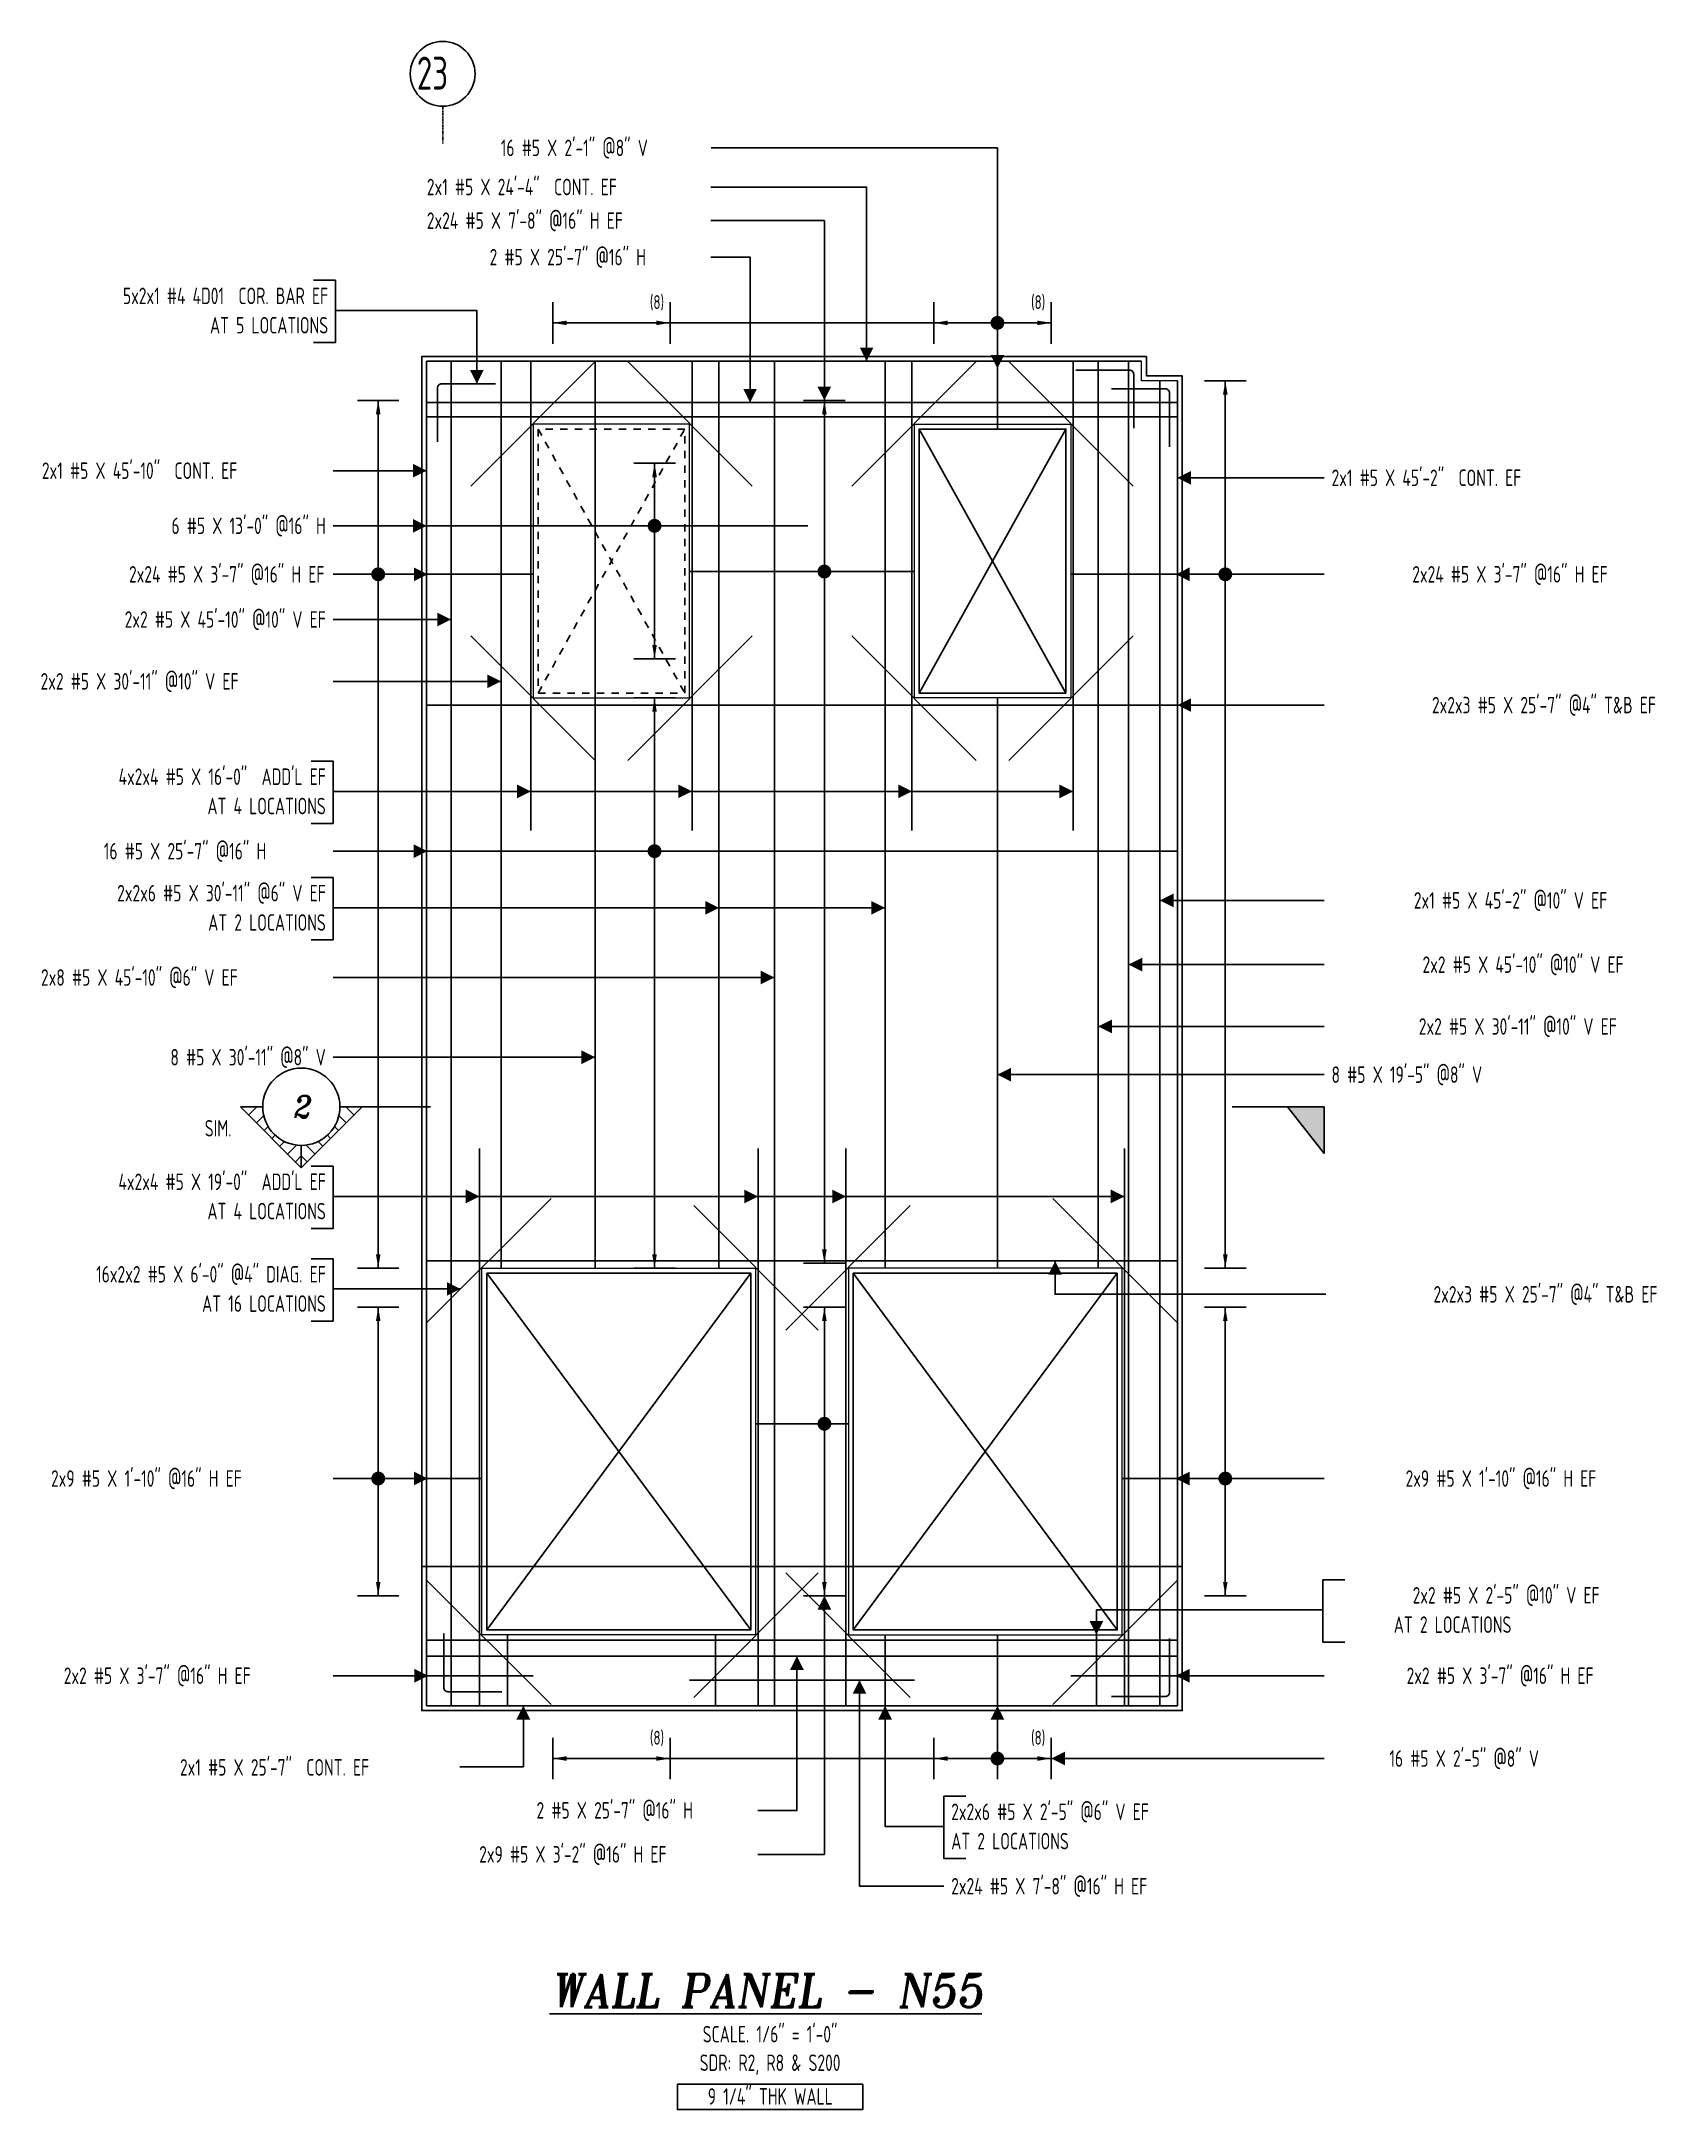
# Model space of a CAD drawing. Header units: inches. Extents: x -3675 to 33171, y -2273 to 1837.
# Drawn here: x 24999 to 25660, y 175 to 1021 of the extents above; entities that cross this region are included whole.
import ezdxf
from ezdxf.enums import TextEntityAlignment as Align

# ---------------------------------------------------------------- set-up
doc = ezdxf.new("R2010")
doc.units = ezdxf.units.IN
doc.header["$MEASUREMENT"] = 0
doc.linetypes.add('HIDDEN', pattern=[6, 3, -3])
doc.linetypes.add('PHANTOM', pattern=[2.5, 1.25, -0.25, 0.25, -0.25, 0.25, -0.25])
doc.layers.get('0').update_dxf_attribs({"linetype": 'CONTINUOUS'})
for name, color, linetype in [('0-25', 7, 'CONTINUOUS'), ('0-25TEXT', 7, 'CONTINUOUS'), ('0-35', 3, 'CONTINUOUS'), ('0-35TEXT', 3, 'CONTINUOUS'), ('0-50', 10, 'CONTINUOUS'), ('3', 3, 'CONTINUOUS'), ('BAR-LBL', 2, 'CONTINUOUS'), ('GRID', 8, 'PHANTOM'), ('Hatch', 253, 'CONTINUOUS'), ('hidden', 7, 'HIDDEN'), ('INTERMEDIATERANGELAY', 7, 'CONTINUOUS'), ('RANGELAY', 7, 'CONTINUOUS'), ('REBARS', 4, 'CONTINUOUS')]:
    doc.layers.add(name, color=color, linetype=linetype)
doc.layers.add('COVER', color=6, linetype='CONTINUOUS', lineweight=0, plot=False)
doc.styles.add('AR', font='ARCHQUIK.shx', dxfattribs={"width": 0.8})
doc.styles.add('ROMANT', font='romant')

msp = doc.modelspace()

# ---------------------------------------------------------------- texts
at = {"color": 7, "linetype": 'Continuous', "style": 'ROMANT', "oblique": 9, "width": 0.95}
msp.add_text('%%UWALL PANEL - N55', height=13.5, dxfattribs=at).set_placement((25295.73266, 217.27105), align=Align.CENTER)
at = {"layer": '0-25TEXT', "style": 'AR', "width": 0.8}
for p in [(25256.17325, 911.9234), (25412.16628, 911.9234), (25256.17325, 324.63926), (25412.16628, 324.63926)]:
    msp.add_text(' (8) ', height=5.669291, rotation=359.99999693, dxfattribs=at).set_placement(p, align=Align.RIGHT)
at = {"layer": '0-35TEXT', "style": 'AR', "width": 0.8}
for s, p in [('AT 5 LOCATIONS', (25116.21825, 901.91748)), ('AT 4 LOCATIONS', (25115.27333, 705.23344)), ('AT 2 LOCATIONS', (25115.27333, 657.59936)), ('AT 4 LOCATIONS', (25115.27333, 539.52597)), ('AT 16 LOCATIONS', (25115.27333, 501.699)), ('AT 2 LOCATIONS', (25600.48996, 370.36915))]:
    msp.add_text(s, height=6.7498312, dxfattribs=at).set_placement(p, align=Align.RIGHT)
for s, height, p in [('SIM.', 6.749831, (25065.7426, 573.41924)), ('AT 2 LOCATIONS', 6.7498312, (25371.23028, 281.81016))]:
    msp.add_text(s, height=height, dxfattribs=at).set_placement(p)
for s, p in [('SCALE. 1/6" = 1\'-0"', (25297.10454, 202.82416)), ('SDR: R2, R8 & S200', (25297.10454, 191.15597)), ('9 1/4" THK WALL', (25297.18146, 177.36795))]:
    msp.add_text(s, height=6.7498312, dxfattribs=at).set_placement(p, align=Align.CENTER)
at = {"layer": '0-50', "style": 'AR', "width": 0.8}
msp.add_text('23', height=13.5, dxfattribs=at).set_placement((25152.54333, 1001.65753))
at = {"layer": 'BAR-LBL', "style": 'AR', "width": 0.8}
for s, p in [('16 #5 X 2\'-1" @8" V', (25186.88232, 974.45551)), ('2x1 #5 X 24\'-4"  CONT. EF', (25156.62868, 958.46301)), ('2x24 #5 X 7\'-8" @16" H EF', (25156.62868, 944.70973)), ('2 #5 X 25\'-7" @16" H', (25182.32254, 929.78502)), ('2x1 #5 X 45\'-10"  CONT. EF', (24999.09242, 842.41337)), ('2x1 #5 X 45\'-2"  CONT. EF', (25526.88226, 839.50965)), ('2x2 #5 X 30\'-11" @10" V EF', (24998.53386, 756.24054)), ('16 #5 X 25\'-7" @16" H', (25024.4139, 686.7631)), ('2x8 #5 X 45\'-10" @6" V EF', (24998.72005, 635.09977)), ('8 #5 X 19\'-5" @8" V', (25526.88226, 595.34859)), ('2x9 #5 X 1\'-10" @16" H EF', (25002.81751, 430.13042)), ('2x2 #5 X 3\'-7" @16" H EF', (25008.03075, 349.46583)), ('2x1 #5 X 25\'-7"  CONT. EF', (25055.5977, 311.97203)), ('2 #5 X 25\'-7" @16" H', (25201.51724, 294.39919)), ('2x2x6 #5 X 2\'-5" @6" V EF', (25371.23028, 293.8089)), ('2x9 #5 X 3\'-2" @16" H EF', (25178.05764, 276.39829)), ('2x24 #5 X 7\'-8" @16" H EF', (25371.23028, 263.35323))]:
    msp.add_text(s, height=6.7492913, dxfattribs=at).set_placement(p)
for s, p in [('5x2x1 #4 4D01  COR. BAR EF', (25116.21825, 913.91622)), ('6 #5 X 13\'-0" @16" H', (25115.27333, 819.8562)), ('2x24 #5 X 3\'-7" @16" H EF', (25114.7161, 800.02258)), ('2x24 #5 X 3\'-7" @16" H EF', (25639.89798, 800.02258)), ('2x2 #5 X 45\'-10" @10" V EF', (25115.27333, 781.54479)), ('2x2x3 #5 X 25\'-7" @4" T&B EF', (25659.63384, 746.52578)), ('4x2x4 #5 X 16\'-0"  ADD\'L EF', (25115.27333, 717.23218)), ('2x2x6 #5 X 30\'-11" @6" V EF', (25115.27333, 669.5981)), ('2x1 #5 X 45\'-2" @10" V EF', (25639.7118, 666.6271)), ('2x2 #5 X 45\'-10" @10" V EF', (25646.41454, 640.36351)), ('2x2 #5 X 30\'-11" @10" V EF', (25643.62173, 615.05927)), ('8 #5 X 30\'-11" @8" V', (25115.27333, 602.47161)), ('4x2x4 #5 X 19\'-0"  ADD\'L EF', (25115.27333, 551.52471)), ('16x2x2 #5 X 6\'-0" @4" DIAG. EF', (25115.27333, 513.69775)), ('2x2x3 #5 X 25\'-7" @4" T&B EF', (25660.26347, 505.49547)), ('2x9 #5 X 1\'-10" @16" H EF', (25635.2433, 430.13042)), ('2x2 #5 X 2\'-5" @10" V EF', (25636.60437, 382.36789)), ('2x2 #5 X 3\'-7" @16" H EF', (25634.12617, 349.46583)), ('16 #5 X 2\'-5" @8" V', (25611.78369, 315.59532))]:
    msp.add_text(s, height=6.7492913, dxfattribs=at).set_placement(p, align=Align.RIGHT)

# ---------------------------------------------------------------- blocks, each defined once
blk = doc.blocks.new('leadrblk')
blk.add_lwpolyline([(0, 0, 0, 1, 0), (1, 0, 1, 1, 0)], format="xyseb")
blk = doc.blocks.new('SECTARO')
at = {"linetype": 'Continuous'}
blk.add_line((33.32, 16.99), (20.13, 0), dxfattribs=at)
for p, q in [((33.32, 16.99), (33.32, 0)), ((33.32, 0), (0, 0))]:
    blk.add_line(p, q)
for points in [[(33.32, 0), (33.32, 16.99), (33.32, 0), (20.13, 0)], [(33.32, 16.99), (20.13, 0), (33.32, 0), (33.32, 16.99)]]:
    blk.add_solid(points, dxfattribs=at)
blk = doc.blocks.new('*X3')
at = {"color": 0, "linetype": 'Continuous'}
for p, q in [((-1.108, 0.278), (-1.075, 0.312)), ((-1.081, 0.217), (-1.031, 0.267)), ((-1.013, 0.197), (-0.986, 0.223)), ((-0.96, 0.161), (-0.942, 0.179)), ((-0.92, 0.112), (-0.898, 0.135)), ((-0.895, 0.05), (-0.854, 0.091)), ((-0.856, 0), (-0.81, 0.046)), ((-0.768, 0), (-0.765, 0.002))]:
    blk.add_line(p, q, dxfattribs=at)
blk = doc.blocks.new('*X2')
at = {"color": 0, "linetype": 'Continuous'}
for p, q in [((-1.108, 0.278), (-1.075, 0.312)), ((-0.96, 0.161), (-0.942, 0.179)), ((-0.856, 0), (-0.81, 0.046))]:
    blk.add_line(p, q, dxfattribs=at)
blk = doc.blocks.new('SECTNU')
at = {"linetype": 'Continuous'}
blk.add_line((-24.74, 0), (-32.81, 0), dxfattribs=at)
blk.add_line((0, 0), (-24.74, 0))
at = {"layer": '3'}
for p, q in [((-68.89, 0), (-46.81, 22.07)), ((-60.81, 0), (-68.89, 0))]:
    blk.add_line(p, q, dxfattribs=at)
at = {"layer": '3', "linetype": 'Continuous'}
blk.add_line((-46.81, 14), (-46.81, 22.07), dxfattribs=at)
at = {"layer": '3'}
for points in [[(-46.81, 22.07), (-24.74, 0), (-32.81, 0, 1)], [(-32.81, 0, 0.414214), (-46.81, 14)]]:
    blk.add_lwpolyline(points, format="xyb", dxfattribs=at)
for start, end in [(90, 180), (180, 0)]:
    blk.add_arc((-46.81, 0), 14, start, end, dxfattribs=at)
at = {"linetype": 'Continuous', "xscale": -64, "yscale": 64, "zscale": 64, "rotation": 359.9999999999999}
blk.add_blockref('*X3', (-117.73, 0), dxfattribs=at)
at = {"linetype": 'Continuous', "xscale": 64, "yscale": 64, "zscale": 64}
for name in ['*X3', '*X2']:
    blk.add_blockref(name, (24.1, 0), dxfattribs=at)
at = {"linetype": 'Continuous', "style": 'ROMANT', "oblique": 9, "width": 0.9}
blk.add_attdef('NO', text='', height=8, dxfattribs=at).set_placement((-46.81, 0), align=Align.MIDDLE)
blk = doc.blocks.new('*U2088', base_point=(25156.54, 822.92))
at = {"layer": 'REBARS', "color": 0}
blk.add_lwpolyline([(25156.54, 823.23), (25312.54, 823.23)], dxfattribs=at)
blk = doc.blocks.new('rendmark')
at = {"color": 4}
blk.add_line((0, -3), (0, 3), dxfattribs=at)
blk = doc.blocks.new('rarrow')
at = {"color": 7}
blk.add_solid([(2, -0.33), (2, 0.33), (0, 0)], dxfattribs=at)
blk = doc.blocks.new('*U3194', base_point=(25249.82, 848.81))
at = {"layer": 'RANGELAY'}
blk.add_line((25249.82, 848.81), (25249.82, 768.85), dxfattribs=at)
at = {"layer": 'RANGELAY', "xscale": 2.834645669291339, "yscale": 2.834645669291339}
for name, p, rotation in [('rendmark', (25249.82, 848.81), 269.9999999999999), ('rarrow', (25249.82, 848.81), 269.9999999999999), ('rarrow', (25249.82, 768.85), 89.999996929531), ('rendmark', (25249.82, 768.85), 89.999996929531)]:
    blk.add_blockref(name, p, dxfattribs=dict(at, rotation=rotation))
blk = doc.blocks.new('VPM75CCB0')
at = {"const_width": 1}
blk.add_lwpolyline([(-0.5, 0, 1), (0.5, 0, 1)], format="xyb", close=True, dxfattribs=at)
blk = doc.blocks.new('*U2119', base_point=(25225.83, 890.27))
at = {"layer": 'REBARS', "color": 0}
blk.add_lwpolyline([(25225.52, 890.27), (25225.52, 519.27)], dxfattribs=at)
blk = doc.blocks.new('*U2083', base_point=(25390.45, 752.56))
at = {"layer": 'REBARS', "color": 0}
blk.add_lwpolyline([(25390.13, 752.56), (25390.13, 519.56)], dxfattribs=at)
blk = doc.blocks.new('*U2153', base_point=(25199.48, 698.56))
at = {"layer": 'REBARS', "color": 0}
blk.add_lwpolyline([(25199.17, 698.56), (25199.17, 890.56)], dxfattribs=at)
blk = doc.blocks.new('*U2154', base_point=(25264.86, 698.56))
at = {"layer": 'REBARS', "color": 0}
blk.add_lwpolyline([(25265.17, 698.56), (25265.17, 890.56)], dxfattribs=at)
blk = doc.blocks.new('*U2155', base_point=(25355.47, 698.56))
at = {"layer": 'REBARS', "color": 0}
blk.add_lwpolyline([(25355.16, 698.56), (25355.16, 890.56)], dxfattribs=at)
blk = doc.blocks.new('*U2156', base_point=(25420.85, 698.56))
at = {"layer": 'REBARS', "color": 0}
blk.add_lwpolyline([(25421.17, 698.56), (25421.17, 890.56)], dxfattribs=at)
blk = doc.blocks.new('*U2285', base_point=(25316.96, 394.67))
at = {"layer": 'REBARS', "color": 0}
blk.add_lwpolyline([(25316.74, 394.89), (25265.83, 343.98)], dxfattribs=at)
blk = doc.blocks.new('*U2286', base_point=(25316.96, 494.44))
at = {"layer": 'REBARS', "color": 0}
blk.add_lwpolyline([(25316.74, 494.22), (25265.83, 545.14)], dxfattribs=at)
blk = doc.blocks.new('*U2287', base_point=(25464.01, 391.72))
at = {"layer": 'REBARS', "color": 0}
blk.add_lwpolyline([(25463.79, 391.94), (25412.88, 341.03)], dxfattribs=at)
blk = doc.blocks.new('*U2288', base_point=(25303.37, 394.67))
at = {"layer": 'REBARS', "color": 0}
blk.add_lwpolyline([(25303.59, 394.89), (25354.5, 343.98)], dxfattribs=at)
blk = doc.blocks.new('*U2289', base_point=(25464.01, 497.4))
at = {"layer": 'REBARS', "color": 0}
blk.add_lwpolyline([(25463.79, 497.18), (25412.88, 548.09)], dxfattribs=at)
blk = doc.blocks.new('*U2290', base_point=(25303.37, 494.44))
at = {"layer": 'REBARS', "color": 0}
blk.add_lwpolyline([(25303.59, 494.22), (25354.5, 545.14)], dxfattribs=at)
blk = doc.blocks.new('*U2291', base_point=(25289.97, 777.96))
at = {"layer": 'REBARS', "color": 0}
blk.add_lwpolyline([(25289.75, 778.18), (25238.84, 727.27)], dxfattribs=at)
blk = doc.blocks.new('*U2292', base_point=(25174.37, 777.96))
at = {"layer": 'REBARS', "color": 0}
blk.add_lwpolyline([(25174.59, 778.18), (25225.5, 727.27)], dxfattribs=at)
blk = doc.blocks.new('*U2293', base_point=(25289.97, 839.69))
at = {"layer": 'REBARS', "color": 0}
blk.add_lwpolyline([(25289.75, 839.47), (25238.84, 890.39)], dxfattribs=at)
blk = doc.blocks.new('*U2294', base_point=(25174.37, 839.69))
at = {"layer": 'REBARS', "color": 0}
blk.add_lwpolyline([(25174.59, 839.47), (25225.5, 890.39)], dxfattribs=at)
blk = doc.blocks.new('*U2295', base_point=(25445.96, 777.96))
at = {"layer": 'REBARS', "color": 0}
blk.add_lwpolyline([(25445.74, 778.18), (25394.83, 727.27)], dxfattribs=at)
blk = doc.blocks.new('*U2296', base_point=(25330.36, 777.96))
at = {"layer": 'REBARS', "color": 0}
blk.add_lwpolyline([(25330.58, 778.18), (25381.49, 727.27)], dxfattribs=at)
blk = doc.blocks.new('*U2297', base_point=(25445.96, 839.69))
at = {"layer": 'REBARS', "color": 0}
blk.add_lwpolyline([(25445.74, 839.47), (25394.83, 890.39)], dxfattribs=at)
blk = doc.blocks.new('*U2298', base_point=(25330.36, 839.69))
at = {"layer": 'REBARS', "color": 0}
blk.add_lwpolyline([(25330.58, 839.47), (25381.49, 890.39)], dxfattribs=at)
blk = doc.blocks.new('*U2417', base_point=(25460.79, 344.05))
at = {"layer": 'REBARS', "color": 0}
blk.add_lwpolyline([(25460.54, 368.05), (25460.54, 346.05, -0.414214), (25458.79, 344.3), (25436.79, 344.3)], format="xyb", dxfattribs=at)
blk = doc.blocks.new('*U2418', base_point=(25163.27, 346.05))
at = {"layer": 'REBARS', "color": 0}
blk.add_lwpolyline([(25163.52, 370.05), (25163.52, 348.05, 0.414214), (25165.27, 346.3), (25187.27, 346.3)], format="xyb", dxfattribs=at)
blk = doc.blocks.new('*U2491', base_point=(25156.23, 340.56))
at = {"layer": 'REBARS', "color": 0}
blk.add_lwpolyline([(25156.54, 340.56), (25156.54, 890.56)], dxfattribs=at)
blk = doc.blocks.new('*U2523', base_point=(25463.48, 340.56))
at = {"layer": 'REBARS', "color": 0}
blk.add_lwpolyline([(25463.79, 340.56), (25463.79, 882.56)], dxfattribs=at)
blk = doc.blocks.new('*U2075', base_point=(25389.82, 862.6))
at = {"layer": 'REBARS', "color": 0}
blk.add_lwpolyline([(25390.13, 862.6), (25390.13, 887.6)], dxfattribs=at)
blk = doc.blocks.new('*U2419', base_point=(25460.79, 879.56))
at = {"layer": 'REBARS', "color": 0}
blk.add_lwpolyline([(25460.54, 855.56), (25460.54, 877.56, 0.414214), (25458.79, 879.31), (25436.79, 879.31)], format="xyb", dxfattribs=at)
blk = doc.blocks.new('*U2611', base_point=(25463.79, 689.83))
at = {"layer": 'REBARS', "color": 0}
blk.add_lwpolyline([(25463.79, 690.14), (25156.79, 690.14)], dxfattribs=at)
blk = doc.blocks.new('*U3193', base_point=(25249.81, 752.85))
at = {"layer": 'RANGELAY'}
blk.add_line((25249.81, 752.85), (25249.81, 519.56), dxfattribs=at)
at = {"layer": 'RANGELAY', "xscale": 2.834645669291339, "yscale": 2.834645669291339}
for name, p, rotation in [('rendmark', (25249.81, 752.85), 269.9999999999999), ('rarrow', (25249.81, 752.85), 269.9999999999999), ('rarrow', (25249.81, 519.56), 89.999996929531), ('rendmark', (25249.81, 519.56), 89.999996929531)]:
    blk.add_blockref(name, p, dxfattribs=dict(at, rotation=rotation))
blk = doc.blocks.new('VPM75D670')
at = {"const_width": 1}
blk.add_lwpolyline([(-0.5, 0, 1), (0.5, 0, 1)], format="xyb", close=True, dxfattribs=at)
blk = doc.blocks.new('*U2664', base_point=(25448.54, 890.25))
at = {"layer": 'REBARS', "color": 0}
blk.add_lwpolyline([(25448.54, 890.56), (25156.54, 890.56)], dxfattribs=at)
blk = doc.blocks.new('*U2524', base_point=(25464.1, 882.56))
at = {"layer": 'REBARS', "color": 0}
blk.add_lwpolyline([(25463.79, 882.56), (25463.79, 340.56)], dxfattribs=at)
blk = doc.blocks.new('*U2420', base_point=(25446.17, 887.21))
at = {"layer": 'REBARS', "color": 0}
blk.add_lwpolyline([(25445.92, 863.21), (25445.92, 885.21, 0.414214), (25444.17, 886.96), (25422.17, 886.96)], format="xyb", dxfattribs=at)
blk = doc.blocks.new('*U2522', base_point=(25456.91, 882.56))
at = {"layer": 'REBARS', "color": 0}
blk.add_lwpolyline([(25456.59, 882.56), (25456.59, 340.56)], dxfattribs=at)
blk = doc.blocks.new('*U2421', base_point=(25160.75, 881.62))
at = {"layer": 'REBARS', "color": 0}
blk.add_lwpolyline([(25161, 857.62), (25161, 879.62, -0.414214), (25162.75, 881.37), (25184.75, 881.37)], format="xyb", dxfattribs=at)
blk = doc.blocks.new('*U2610', base_point=(25463.54, 340.87))
at = {"layer": 'REBARS', "color": 0}
blk.add_lwpolyline([(25463.54, 340.56), (25156.54, 340.56)], dxfattribs=at)
blk = doc.blocks.new('*U2490', base_point=(25299.18, 890.56))
at = {"layer": 'REBARS', "color": 0}
blk.add_lwpolyline([(25298.86, 890.56), (25298.86, 340.56)], dxfattribs=at)
blk = doc.blocks.new('*U2117', base_point=(25276.48, 890.56))
at = {"layer": 'REBARS', "color": 0}
blk.add_lwpolyline([(25276.17, 890.56), (25276.17, 519.56)], dxfattribs=at)
blk = doc.blocks.new('*U2118', base_point=(25344.47, 890.56))
at = {"layer": 'REBARS', "color": 0}
blk.add_lwpolyline([(25344.16, 890.56), (25344.16, 519.56)], dxfattribs=at)
blk = doc.blocks.new('*U2299', base_point=(25156.32, 391.72))
at = {"layer": 'REBARS', "color": 0}
blk.add_lwpolyline([(25156.54, 391.94), (25207.45, 341.03)], dxfattribs=at)
blk = doc.blocks.new('*U2300', base_point=(25156.32, 497.4))
at = {"layer": 'REBARS', "color": 0}
blk.add_lwpolyline([(25156.54, 497.18), (25207.45, 548.09)], dxfattribs=at)
blk = doc.blocks.new('*U2698', base_point=(25178.48, 340.56))
at = {"layer": 'REBARS', "color": 0}
blk.add_lwpolyline([(25178.17, 340.56), (25178.17, 568.56)], dxfattribs=at)
blk = doc.blocks.new('*U2699', base_point=(25291.85, 340.56))
at = {"layer": 'REBARS', "color": 0}
blk.add_lwpolyline([(25292.17, 340.56), (25292.17, 568.56)], dxfattribs=at)
blk = doc.blocks.new('*U2700', base_point=(25328.48, 340.56))
at = {"layer": 'REBARS', "color": 0}
blk.add_lwpolyline([(25328.17, 340.56), (25328.17, 568.56)], dxfattribs=at)
blk = doc.blocks.new('*U2701', base_point=(25441.85, 340.56))
at = {"layer": 'REBARS', "color": 0}
blk.add_lwpolyline([(25442.17, 340.56), (25442.17, 568.56)], dxfattribs=at)
blk = doc.blocks.new('*U2054', base_point=(25275.03, 369.56))
at = {"layer": 'REBARS', "color": 0}
blk.add_lwpolyline([(25274.72, 369.56), (25274.72, 340.56)], dxfattribs=at)
blk = doc.blocks.new('*U2055', base_point=(25344.47, 369.56))
at = {"layer": 'REBARS', "color": 0}
blk.add_lwpolyline([(25344.16, 369.56), (25344.16, 340.56)], dxfattribs=at)
blk = doc.blocks.new('*U2608', base_point=(25463.79, 367.74))
at = {"layer": 'REBARS', "color": 0}
blk.add_lwpolyline([(25463.79, 367.43), (25156.79, 367.43)], dxfattribs=at)
blk = doc.blocks.new('*U2609', base_point=(25463.79, 522.19))
at = {"layer": 'REBARS', "color": 0}
blk.add_lwpolyline([(25463.79, 522.51), (25156.79, 522.51)], dxfattribs=at)
blk = doc.blocks.new('*U3192', base_point=(25412.17, 906.25))
at = {"layer": 'INTERMEDIATERANGELAY'}
blk.add_line((25364.16, 906.25), (25256.17, 906.25), dxfattribs=at)
at = {"layer": 'RANGELAY'}
for p, q in [((25256.17, 906.25), (25208.17, 906.25)), ((25412.17, 906.25), (25364.16, 906.25))]:
    blk.add_line(p, q, dxfattribs=at)
at = {"layer": 'RANGELAY', "xscale": 2.834645669291339, "yscale": 2.834645669291339}
for name, p, rotation in [('rendmark', (25208.17, 906.25), 359.999996929531), ('rendmark', (25256.17, 906.25), 180), ('rendmark', (25364.16, 906.25), 359.999996929531), ('rendmark', (25412.17, 906.25), 180), ('rarrow', (25208.17, 906.25), 359.999996929531), ('rarrow', (25256.17, 906.25), 180), ('rarrow', (25364.16, 906.25), 359.999996929531), ('rarrow', (25412.17, 906.25), 180)]:
    blk.add_blockref(name, p, dxfattribs=dict(at, rotation=rotation))
blk = doc.blocks.new('VPM75DFC0')
at = {"const_width": 1}
blk.add_lwpolyline([(-0.5, 0, 1), (0.5, 0, 1)], format="xyb", close=True, dxfattribs=at)
blk = doc.blocks.new('*U2116', base_point=(25187.31, 519.56))
at = {"layer": 'REBARS', "color": 0}
blk.add_lwpolyline([(25187, 519.56), (25187, 890.56)], dxfattribs=at)
blk = doc.blocks.new('*U2489', base_point=(25166.23, 890.56))
at = {"layer": 'REBARS', "color": 0}
blk.add_lwpolyline([(25166.54, 890.56), (25166.54, 340.56)], dxfattribs=at)
blk = doc.blocks.new('*U2748', base_point=(25157.17, 352.53))
at = {"layer": 'REBARS', "color": 0}
blk.add_lwpolyline([(25157.17, 352.84), (25200.17, 352.84)], dxfattribs=at)
blk = doc.blocks.new('*U2607', base_point=(25463.54, 360.5))
at = {"layer": 'REBARS', "color": 0}
blk.add_lwpolyline([(25463.54, 360.81), (25156.54, 360.81)], dxfattribs=at)
blk = doc.blocks.new('*U2747', base_point=(25463.17, 352.53))
at = {"layer": 'REBARS', "color": 0}
blk.add_lwpolyline([(25463.17, 352.84), (25420.17, 352.84)], dxfattribs=at)
blk = doc.blocks.new('*U2047', base_point=(25389.82, 340.56))
at = {"layer": 'REBARS', "color": 0}
blk.add_lwpolyline([(25390.13, 340.56), (25390.13, 369.56)], dxfattribs=at)
blk = doc.blocks.new('*U3191', base_point=(25412.17, 318.97))
at = {"layer": 'INTERMEDIATERANGELAY'}
blk.add_line((25364.16, 318.97), (25256.17, 318.97), dxfattribs=at)
at = {"layer": 'RANGELAY'}
for p, q in [((25256.17, 318.97), (25208.17, 318.97)), ((25412.17, 318.97), (25364.16, 318.97))]:
    blk.add_line(p, q, dxfattribs=at)
at = {"layer": 'RANGELAY', "xscale": 2.834645669291339, "yscale": 2.834645669291339}
for name, p, rotation in [('rendmark', (25208.17, 318.97), 359.999996929531), ('rendmark', (25256.17, 318.97), 180), ('rendmark', (25364.16, 318.97), 359.999996929531), ('rendmark', (25412.17, 318.97), 180), ('rarrow', (25208.17, 318.97), 359.999996929531), ('rarrow', (25256.17, 318.97), 180), ('rarrow', (25364.16, 318.97), 359.999996929531), ('rarrow', (25412.17, 318.97), 180)]:
    blk.add_blockref(name, p, dxfattribs=dict(at, rotation=rotation))
blk = doc.blocks.new('VPM75E410')
at = {"const_width": 1}
blk.add_lwpolyline([(-0.5, 0, 1), (0.5, 0, 1)], format="xyb", close=True, dxfattribs=at)
blk = doc.blocks.new('*U2606', base_point=(25463.54, 873.34))
at = {"layer": 'REBARS', "color": 0}
blk.add_lwpolyline([(25463.54, 873.65), (25156.54, 873.65)], dxfattribs=at)
blk = doc.blocks.new('*U2948', base_point=(25136.73, 503.56))
at = {"layer": 'RANGELAY'}
blk.add_line((25136.73, 503.56), (25136.73, 385.56), dxfattribs=at)
at = {"layer": 'RANGELAY', "xscale": 2.834645669291339, "yscale": 2.834645669291339}
for name, p, rotation in [('rendmark', (25136.73, 503.56), 269.9999999999999), ('rarrow', (25136.73, 503.56), 269.9999999999999), ('rarrow', (25136.73, 385.56), 89.999996929531), ('rendmark', (25136.73, 385.56), 89.999996929531)]:
    blk.add_blockref(name, p, dxfattribs=dict(at, rotation=rotation))
blk = doc.blocks.new('VPM75E580')
at = {"const_width": 1}
blk.add_lwpolyline([(-0.5, 0, 1), (0.5, 0, 1)], format="xyb", close=True, dxfattribs=at)
blk = doc.blocks.new('*U2782', base_point=(25156.96, 433.19))
at = {"layer": 'REBARS', "color": 0}
blk.add_lwpolyline([(25156.96, 433.51), (25178.96, 433.51)], dxfattribs=at)
blk = doc.blocks.new('*U2947', base_point=(25136.73, 874.56))
at = {"layer": 'RANGELAY'}
blk.add_line((25136.73, 874.56), (25136.73, 519.56), dxfattribs=at)
at = {"layer": 'RANGELAY', "xscale": 2.834645669291339, "yscale": 2.834645669291339}
for name, p, rotation in [('rendmark', (25136.73, 874.56), 269.9999999999999), ('rarrow', (25136.73, 874.56), 269.9999999999999), ('rarrow', (25136.73, 519.56), 89.999996929531), ('rendmark', (25136.73, 519.56), 89.999996929531)]:
    blk.add_blockref(name, p, dxfattribs=dict(at, rotation=rotation))
blk = doc.blocks.new('VPM75E680')
at = {"const_width": 1}
blk.add_lwpolyline([(-0.5, 0, 1), (0.5, 0, 1)], format="xyb", close=True, dxfattribs=at)
blk = doc.blocks.new('*U2746', base_point=(25156.96, 803.08))
at = {"layer": 'REBARS', "color": 0}
blk.add_lwpolyline([(25156.96, 803.4), (25199.96, 803.4)], dxfattribs=at)
blk = doc.blocks.new('*U3190', base_point=(25483.4, 503.56))
at = {"layer": 'RANGELAY'}
blk.add_line((25483.4, 503.56), (25483.4, 385.56), dxfattribs=at)
at = {"layer": 'RANGELAY', "xscale": 2.834645669291339, "yscale": 2.834645669291339}
for name, p, rotation in [('rendmark', (25483.4, 503.56), 269.9999999999999), ('rarrow', (25483.4, 503.56), 269.9999999999999), ('rarrow', (25483.4, 385.56), 89.999996929531), ('rendmark', (25483.4, 385.56), 89.999996929531)]:
    blk.add_blockref(name, p, dxfattribs=dict(at, rotation=rotation))
blk = doc.blocks.new('VPM75E780')
at = {"const_width": 1}
blk.add_lwpolyline([(-0.5, 0, 1), (0.5, 0, 1)], format="xyb", close=True, dxfattribs=at)
blk = doc.blocks.new('*U2781', base_point=(25463.17, 433.19))
at = {"layer": 'REBARS', "color": 0}
blk.add_lwpolyline([(25463.17, 433.51), (25441.17, 433.51)], dxfattribs=at)
blk = doc.blocks.new('*U3189', base_point=(25483.4, 882.56))
at = {"layer": 'RANGELAY'}
blk.add_line((25483.4, 882.56), (25483.4, 519.56), dxfattribs=at)
at = {"layer": 'RANGELAY', "xscale": 2.834645669291339, "yscale": 2.834645669291339}
for name, p, rotation in [('rendmark', (25483.4, 882.56), 269.9999999999999), ('rarrow', (25483.4, 882.56), 269.9999999999999), ('rarrow', (25483.4, 519.56), 89.999996929531), ('rendmark', (25483.4, 519.56), 89.999996929531)]:
    blk.add_blockref(name, p, dxfattribs=dict(at, rotation=rotation))
blk = doc.blocks.new('VPM75E880')
at = {"const_width": 1}
blk.add_lwpolyline([(-0.5, 0, 1), (0.5, 0, 1)], format="xyb", close=True, dxfattribs=at)
blk = doc.blocks.new('*U2745', base_point=(25463.17, 803.08))
at = {"layer": 'REBARS', "color": 0}
blk.add_lwpolyline([(25463.17, 803.4), (25420.17, 803.4)], dxfattribs=at)
blk = doc.blocks.new('*U2115', base_point=(25431.07, 519.56))
at = {"layer": 'REBARS', "color": 0}
blk.add_lwpolyline([(25431.38, 519.56), (25431.38, 890.56)], dxfattribs=at)
blk = doc.blocks.new('*U2488', base_point=(25444.1, 890.56))
at = {"layer": 'REBARS', "color": 0}
blk.add_lwpolyline([(25443.79, 890.56), (25443.79, 340.56)], dxfattribs=at)
blk = doc.blocks.new('*U3188', base_point=(25319.32, 874.56))
at = {"layer": 'RANGELAY'}
blk.add_line((25319.32, 874.56), (25319.32, 521.56), dxfattribs=at)
at = {"layer": 'RANGELAY', "xscale": 2.834645669291339, "yscale": 2.834645669291339}
for name, p, rotation in [('rendmark', (25319.32, 874.56), 269.9999999999999), ('rarrow', (25319.32, 874.56), 269.9999999999999), ('rarrow', (25319.32, 521.56), 89.999996929531), ('rendmark', (25319.32, 521.56), 89.999996929531)]:
    blk.add_blockref(name, p, dxfattribs=dict(at, rotation=rotation))
blk = doc.blocks.new('VPM75EAD0')
at = {"const_width": 1}
blk.add_lwpolyline([(-0.5, 0, 1), (0.5, 0, 1)], format="xyb", close=True, dxfattribs=at)
blk = doc.blocks.new('*U2803', base_point=(25356.17, 804.22))
at = {"layer": 'REBARS', "color": 0}
blk.add_lwpolyline([(25356.17, 804.53), (25264.17, 804.53)], dxfattribs=at)
blk = doc.blocks.new('*U3187', base_point=(25319.32, 503.56))
at = {"layer": 'RANGELAY'}
blk.add_line((25319.32, 503.56), (25319.32, 385.56), dxfattribs=at)
at = {"layer": 'RANGELAY', "xscale": 2.834645669291339, "yscale": 2.834645669291339}
for name, p, rotation in [('rendmark', (25319.32, 503.56), 269.9999999999999), ('rarrow', (25319.32, 503.56), 269.9999999999999), ('rarrow', (25319.32, 385.56), 89.999996929531), ('rendmark', (25319.32, 385.56), 89.999996929531)]:
    blk.add_blockref(name, p, dxfattribs=dict(at, rotation=rotation))
blk = doc.blocks.new('VPM75EBD0')
at = {"const_width": 1}
blk.add_lwpolyline([(-0.5, 0, 1), (0.5, 0, 1)], format="xyb", close=True, dxfattribs=at)
blk = doc.blocks.new('*U2823', base_point=(25329.17, 455.6))
at = {"layer": 'REBARS', "color": 0}
blk.add_lwpolyline([(25329.17, 455.92), (25291.17, 455.92)], dxfattribs=at)
blk = doc.blocks.new('*U2052', base_point=(25189.99, 340.56))
at = {"layer": 'REBARS', "color": 0}
blk.add_lwpolyline([(25189.67, 340.56), (25189.67, 369.56)], dxfattribs=at)
blk = doc.blocks.new('*U2053', base_point=(25430.35, 340.56))
at = {"layer": 'REBARS', "color": 0}
blk.add_lwpolyline([(25430.66, 340.56), (25430.66, 369.56)], dxfattribs=at)
blk = doc.blocks.new('*U2604', base_point=(25463.79, 750.21))
at = {"layer": 'REBARS', "color": 0}
blk.add_lwpolyline([(25463.79, 749.9), (25156.79, 749.9)], dxfattribs=at)
blk = doc.blocks.new('*U2605', base_point=(25463.79, 867.44))
at = {"layer": 'REBARS', "color": 0}
blk.add_lwpolyline([(25463.79, 867.76), (25156.79, 867.76)], dxfattribs=at)
blk = doc.blocks.new('*U2802', base_point=(25356.17, 350.77))
at = {"layer": 'REBARS', "color": 0}
blk.add_lwpolyline([(25356.17, 351.08), (25264.17, 351.08)], dxfattribs=at)

# ---------------------------------------------------------------- linework, layer by layer
at = {"layer": '0-25'}
for p, q in [((25418.16628, 862.80797), (25358.15932, 754.84814)), ((25418.16628, 754.84814), (25358.15932, 862.80797)), ((25181.16628, 371.55797), (25289.16628, 517.55842)), ((25289.16628, 371.55797), (25181.16628, 517.55842)), ((25439.16628, 371.55797), (25331.16628, 517.55842)), ((25331.16628, 371.55797), (25439.16628, 517.55842))]:
    msp.add_line(p, q, dxfattribs=at)
at = {"layer": '0-25TEXT'}
for points in [[(25390.13419, 887.55755), (25390.13419, 977.83016), (25272.92157, 977.83016)], [(25336.58237, 890.55797), (25336.58237, 961.83765), (25272.83027, 961.83765)], [(25319.32308, 874.55797), (25319.32308, 948.08437), (25272.83027, 948.08437)], [(25288.90564, 873.6477), (25288.90564, 933.15966), (25272.83027, 933.15966)], [(25110.21888, 923.66519), (25119.21793, 923.66519), (25119.21793, 898.16787), (25110.21888, 898.16787)], [(25177.10424, 881.37155), (25177.10424, 911.29149), (25119.21793, 911.29149)], [(25156.54128, 845.78801), (25118.27301, 845.78801)], [(25463.79131, 842.8843), (25523.88258, 842.8843)], [(25156.54129, 823.23083), (25118.27301, 823.23084)], [(25156.96488, 803.39723), (25118.27435, 803.39723)], [(25463.16628, 803.39723), (25523.88258, 803.39723)], [(25166.5413, 784.91944), (25118.27301, 784.91944)], [(25187.00221, 759.61519), (25118.27301, 759.61519)], [(25463.79131, 749.90042), (25523.88258, 749.90042)], [(25109.27396, 726.98115), (25118.27301, 726.98115), (25118.27301, 701.48383), (25109.27396, 701.48383)], [(25421.16634, 714.60745), (25118.27301, 714.60745)], [(25156.8162, 690.13774), (25118.27301, 690.13774)], [(25109.27396, 679.34707), (25118.27301, 679.34707), (25118.27301, 653.84975), (25109.27396, 653.84975)], [(25456.59454, 670.00174), (25523.88258, 670.00174)], [(25344.15931, 666.97338), (25118.27301, 666.97337)], [(25443.79128, 643.73816), (25523.88258, 643.73816)], [(25298.86302, 638.47441), (25118.27301, 638.47441)], [(25431.38413, 618.43391), (25523.88258, 618.43391)], [(25225.51932, 605.84625), (25118.27301, 605.84625)], [(25390.13412, 598.72324), (25523.88258, 598.72324)], [(25109.27396, 561.27369), (25118.27301, 561.27369), (25118.27301, 535.77637), (25109.27396, 535.77637)], [(25442.16628, 548.89999), (25118.27301, 548.89999)], [(25109.27396, 523.44672), (25118.27301, 523.44672), (25118.27301, 497.9494), (25109.27396, 497.9494)], [(25413.75336, 522.50615), (25413.75336, 508.87012), (25524.5122, 508.87012)], [(25170.43825, 511.07302), (25118.27301, 511.07302)], [(25156.96488, 433.50507), (25118.27435, 433.50507)], [(25463.16628, 433.50507), (25523.88258, 433.50507)], [(25532.38084, 392.11686), (25523.38178, 392.11686), (25523.38178, 366.61954), (25532.38084, 366.61954)], [(25319.32309, 385.55797), (25319.32309, 279.77294), (25292.02498, 279.77294)], [(25430.65865, 369.558), (25430.65865, 379.7432), (25523.38178, 379.74316)], [(25308.10035, 360.81471), (25308.10035, 297.77384), (25292.02498, 297.77384)], [(25157.16629, 352.84048), (25118.27435, 352.84048)], [(25333.71051, 351.08025), (25333.71051, 266.72787), (25368.23059, 266.72787)], [(25463.16628, 352.84048), (25523.88258, 352.84048)], [(25196.12449, 340.55797), (25196.12449, 315.57941), (25170.1236, 315.57941)], [(25344.15931, 340.55788), (25344.15931, 291.18418), (25368.23059, 291.18418)], [(25390.13421, 340.55801), (25390.13421, 310.46603)], [(25412.16628, 318.96997), (25523.88258, 318.96997)], [(25377.22965, 303.55788), (25368.23059, 303.55788), (25368.23059, 278.06055), (25377.22965, 278.06055)]]:
    msp.add_lwpolyline(points, dxfattribs=at)
at = {"layer": '0-35'}
for points in [[(25451.16628, 892.55797), (25154.54128, 892.55797), (25154.54128, 338.55797), (25465.79128, 338.55797), (25465.79128, 884.55797), (25451.16628, 884.55797)], [(25418.16628, 754.84814), (25358.15932, 754.84814), (25358.15932, 862.80797), (25418.16628, 862.80797)], [(25181.16628, 517.55842), (25289.16628, 517.55842), (25289.16628, 371.55797), (25181.16628, 371.55797)], [(25439.16628, 517.55842), (25331.16628, 517.55842), (25331.16628, 371.55797), (25439.16628, 371.55797)]]:
    msp.add_lwpolyline(points, close=True, dxfattribs=at)
at = {"layer": '0-50'}
msp.add_lwpolyline([(25335.04796, 185.69915), (25259.16112, 185.69915), (25259.16112, 175.34279), (25335.04796, 175.34279)], close=True, dxfattribs=at)
msp.add_circle((25163.11417, 1008.14398), 13.27228, dxfattribs=at)
at = {"layer": 'COVER'}
for points in [[(25449.16628, 890.55797), (25156.54128, 890.55797), (25156.54128, 340.55797), (25463.79128, 340.55797), (25463.79128, 882.55797), (25449.16628, 882.55797)], [(25200.16628, 752.84814), (25264.17325, 752.84814), (25264.17325, 864.80797), (25200.16628, 864.80797)], [(25420.16628, 752.84814), (25356.15932, 752.84814), (25356.15932, 864.80797), (25420.16628, 864.80797)], [(25179.16628, 519.55842), (25291.16628, 519.55842), (25291.16628, 369.55797), (25179.16628, 369.55797)], [(25441.16628, 519.55842), (25329.16628, 519.55842), (25329.16628, 369.55797), (25441.16628, 369.55797)]]:
    msp.add_lwpolyline(points, close=True, dxfattribs=at)
at = {"layer": 'GRID', "lineweight": -3}
msp.add_lwpolyline([(25163.11417, 994.87171), (25163.11417, 979.65305)], dxfattribs=at)
at = {"layer": 'Hatch'}
msp.add_line((25154.54128, 397.55797), (25465.79128, 397.55797), dxfattribs=at)
at = {"layer": 'hidden'}
for p, q in [((25202.16628, 862.80797), (25262.17325, 754.84814)), ((25202.16628, 754.84814), (25262.17325, 862.80797))]:
    msp.add_line(p, q, dxfattribs=at)
msp.add_lwpolyline([(25202.16628, 754.84814), (25262.17325, 754.84814), (25262.17325, 862.80797), (25202.16628, 862.80797)], close=True, dxfattribs=at)

# ---------------------------------------------------------------- block references
ref = msp.add_blockref('SECTNU', (25158.11655, 585.59353), dxfattribs=dict(xscale=-1.129181470141702, yscale=1.129181470141702, zscale=1.129181470141702, rotation=180))
ref.add_attrib('NO', '2', dxfattribs={"linetype": 'Continuous', "height": 9.03345, "style": 'ROMANT', "oblique": 9, "width": 0.9}).set_placement((25105.25652, 585.59351), align=Align.MIDDLE)
at = {"xscale": -1.129181470141702, "yscale": 1.129181470141702, "zscale": 1.129181470141702, "rotation": 180}
msp.add_blockref('SECTARO', (25486.18977, 585.59353), dxfattribs=at)
at = {"layer": '0-25TEXT'}
for name, p, xscale, yscale in [('VPM75DFC0', (25390.1342, 906.25411), 2.834645669291338, 2.834645669291338), ('leadrblk', (25156.54128, 845.78801), -5.623937007874017, 2.250708661417324), ('leadrblk', (25463.79131, 842.8843), 5.623937007874017, 2.250708661417324), ('leadrblk', (25156.54129, 823.23083), -5.623937007874017, 2.250708661417324), ('leadrblk', (25156.96488, 803.39723), -5.623937007874017, 2.250708661417324), ('leadrblk', (25463.16628, 803.39723), 5.623937007874017, 2.250708661417324), ('leadrblk', (25166.54129, 784.91944), -5.623937007874017, 2.250708661417324), ('leadrblk', (25187.00221, 759.61518), -5.623937007874017, 2.250708661417324), ('leadrblk', (25463.79131, 749.90042), 5.623937007874017, 2.250708661417324), ('leadrblk', (25199.16622, 714.60753), -5.623937007874017, 2.250708661417324), ('leadrblk', (25265.17331, 714.6074), -5.623937007874017, 2.250708661417324), ('leadrblk', (25355.15925, 714.60748), -5.623937007874017, 2.250708661417324), ('leadrblk', (25421.16634, 714.60745), -5.623937007874017, 2.250708661417324), ('leadrblk', (25156.8162, 690.13774), -5.623937007874017, 2.250708661417324), ('leadrblk', (25276.16704, 666.97338), -5.623937007874017, 2.250708661417324), ('leadrblk', (25344.15931, 666.97338), -5.623937007874017, 2.250708661417324), ('leadrblk', (25456.59454, 670.00174), 5.623937007874017, 2.250708661417324), ('leadrblk', (25443.79128, 643.73816), 5.623937007874017, 2.250708661417324), ('leadrblk', (25298.86302, 638.47441), -5.623937007874017, 2.250708661417324), ('leadrblk', (25431.38413, 618.43391), 5.623937007874017, 2.250708661417324), ('leadrblk', (25225.51932, 605.84625), -5.623937007874017, 2.250708661417324), ('leadrblk', (25390.13412, 598.72323), 5.623937007874017, 2.250708661417324), ('leadrblk', (25178.16629, 548.90007), -5.623937007874017, 2.250708661417324), ('leadrblk', (25292.16628, 548.89994), -5.623937007874017, 2.250708661417324), ('leadrblk', (25328.16629, 548.90003), -5.623937007874017, 2.250708661417324), ('leadrblk', (25442.16628, 548.89999), -5.623937007874017, 2.250708661417324), ('leadrblk', (25170.43825, 511.07302), -5.623937007874017, 2.250708661417324), ('leadrblk', (25156.96488, 433.50507), -5.623937007874017, 2.250708661417324), ('leadrblk', (25463.16628, 433.50507), 5.623937007874017, 2.250708661417324), ('leadrblk', (25157.16629, 352.84048), -5.623937007874017, 2.250708661417324), ('leadrblk', (25463.16628, 352.84048), 5.623937007874017, 2.250708661417324), ('VPM75E410', (25390.1342, 318.96997), 2.834645669291338, 2.834645669291338)]:
    msp.add_blockref(name, p, dxfattribs=dict(at, xscale=xscale, yscale=yscale))
for name, p, xscale, yscale, rotation in [('leadrblk', (25336.58237, 890.55797), -5.623937007874017, 2.250708661417324, 269.9999984647655), ('leadrblk', (25177.10424, 881.37155), -5.623937007874017, 2.250708661417324, 269.9999984647655), ('leadrblk', (25390.13419, 887.55755), -5.623937007874017, 2.250708661417324, 269.9999984647655), ('leadrblk', (25288.90564, 873.6477), -5.623937007874017, 2.250708661417324, 269.9999984647655), ('leadrblk', (25319.32308, 874.55797), -5.623937007874017, 2.250708661417324, 269.9999984647655), ('VPM75CCB0', (25249.82341, 823.23084), 2.834645669291338, 2.834645669291338, 90.00000000000007), ('VPM75E680', (25136.72904, 803.39723), 2.834645669291338, 2.834645669291338, 269.9999999999999), ('VPM75EAD0', (25319.32308, 804.52809), 2.834645669291338, 2.834645669291338, 90.00000000000007), ('VPM75E880', (25483.40212, 803.39723), 2.834645669291338, 2.834645669291338, 90.00000000000007), ('VPM75D670', (25249.80936, 690.13775), 2.834645669291338, 2.834645669291338, 90.00000000000007), ('leadrblk', (25413.75336, 522.50615), -5.623937007874017, 2.250708661417324, 89.9999953942965), ('VPM75EBD0', (25319.32308, 455.91523), 2.834645669291338, 2.834645669291338, 90.00000000000007), ('VPM75E580', (25136.72904, 433.50507), 2.834645669291338, 2.834645669291338, 269.9999999999999), ('VPM75E780', (25483.40212, 433.50507), 2.834645669291338, 2.834645669291338, 90.00000000000007), ('leadrblk', (25319.32309, 385.55797), 5.623937007874017, 2.250708661417324, 270.0000015352345), ('leadrblk', (25430.65865, 369.558), -5.623937007874017, 2.250708661417324, 269.9999984647655), ('leadrblk', (25308.10035, 360.81471), -5.623937007874017, 2.250708661417324, 89.9999953942965), ('leadrblk', (25333.71051, 351.08025), 5.623937007874017, 2.250708661417324, 270.0000046057035), ('leadrblk', (25196.12449, 340.55797), 5.623937007874017, 2.250708661417324, 270.0000015352345), ('leadrblk', (25344.15931, 340.55788), 5.623937007874017, 2.250708661417324, 270.0000015352345), ('leadrblk', (25390.13421, 340.55801), 5.623937007874017, 2.250708661417324, 270.0000015352345), ('leadrblk', (25412.16628, 318.96997), -5.623937007874017, 2.250708661417324, 179.999996929531)]:
    msp.add_blockref(name, p, dxfattribs=dict(at, xscale=xscale, yscale=yscale, rotation=rotation))
at = {"layer": 'RANGELAY'}
for name, p in [('*U3192', (25412.16628, 906.25411)), ('*U3189', (25483.40212, 882.55797)), ('*U2947', (25136.72904, 874.55797)), ('*U3188', (25319.32308, 874.55797)), ('*U3194', (25249.82341, 848.80797)), ('*U3193', (25249.80936, 752.84814)), ('*U2948', (25136.72904, 503.55842)), ('*U3187', (25319.32308, 503.55842)), ('*U3190', (25483.40212, 503.55842)), ('*U3191', (25412.16628, 318.96997))]:
    msp.add_blockref(name, p, dxfattribs=at)
at = {"layer": 'REBARS', "color": 4}
for name, p in [('*U2491', (25156.22896, 340.55796)), ('*U2664', (25448.54128, 890.24547)), ('*U2489', (25166.22879, 890.55797)), ('*U2294', (25174.36816, 839.6944)), ('*U2116', (25187.31462, 519.55842)), ('*U2153', (25199.47872, 698.55796)), ('*U2119', (25225.83177, 890.26817)), ('*U2293', (25289.97137, 839.6944)), ('*U2154', (25264.86081, 698.55796)), ('*U2117', (25276.47954, 890.55797)), ('*U2490', (25299.17553, 890.55797)), ('*U2298', (25330.36119, 839.6944)), ('*U2118', (25344.47182, 890.55797)), ('*U2155', (25355.47175, 698.55796)), ('*U2297', (25445.96441, 839.6944)), ('*U2156', (25420.85385, 698.55796)), ('*U2115', (25431.07171, 519.55842)), ('*U2488', (25444.10378, 890.55797)), ('*U2421', (25160.74973, 881.62154)), ('*U2075', (25389.8217, 862.60412)), ('*U2420', (25446.16628, 887.20867)), ('*U2522', (25456.90702, 882.55797)), ('*U2523', (25463.47896, 340.55796)), ('*U2524', (25464.10378, 882.55797)), ('*U2606', (25463.54128, 873.33518)), ('*U2419', (25460.79128, 879.55797)), ('*U2605', (25463.79129, 867.44318)), ('*U2088', (25156.54129, 822.91834)), ('*U2803', (25356.17325, 804.21559)), ('*U2746', (25156.96488, 803.08473)), ('*U2745', (25463.16628, 803.08473)), ('*U2292', (25174.36816, 777.9617)), ('*U2291', (25289.97137, 777.9617)), ('*U2296', (25330.36119, 777.9617)), ('*U2295', (25445.96441, 777.9617)), ('*U2604', (25463.79129, 750.21292)), ('*U2083', (25390.44661, 752.55842)), ('*U2611', (25463.79128, 689.82524)), ('*U2698', (25178.47872, 340.55797)), ('*U2699', (25291.85385, 340.55797)), ('*U2700', (25328.47872, 340.55797)), ('*U2701', (25441.85385, 340.55797)), ('*U2300', (25156.32031, 497.39701)), ('*U2286', (25316.96441, 494.44485)), ('*U2290', (25303.36816, 494.44485)), ('*U2289', (25464.01238, 497.39688)), ('*U2609', (25463.79128, 522.19365)), ('*U2823', (25329.16628, 455.60273)), ('*U2782', (25156.96488, 433.19257)), ('*U2781', (25463.16628, 433.19257)), ('*U2299', (25156.32031, 391.71938)), ('*U2285', (25316.96441, 394.67153)), ('*U2288', (25303.36816, 394.67153)), ('*U2287', (25464.01241, 391.71954)), ('*U2608', (25463.79128, 367.73906)), ('*U2418', (25163.26958, 346.05438)), ('*U2052', (25189.98641, 340.55796)), ('*U2054', (25275.03394, 369.55797)), ('*U2055', (25344.47182, 369.55797)), ('*U2047', (25389.8217, 340.55796)), ('*U2053', (25430.34616, 340.55796)), ('*U2417', (25460.79128, 344.05438)), ('*U2607', (25463.54128, 360.50221)), ('*U2748', (25157.16629, 352.52798)), ('*U2802', (25356.17325, 350.76775)), ('*U2747', (25463.16628, 352.52798)), ('*U2610', (25463.54128, 340.87047))]:
    msp.add_blockref(name, p, dxfattribs=at)

msp.set_redraw_order([(e.dxf.handle, doc.entitydb.next_handle()) for e in msp.query("TEXT MTEXT ATTDEF DIMENSION ARC_DIMENSION")])  # texts and dimensions are drawn at this point

doc.saveas('drawing.dxf')
